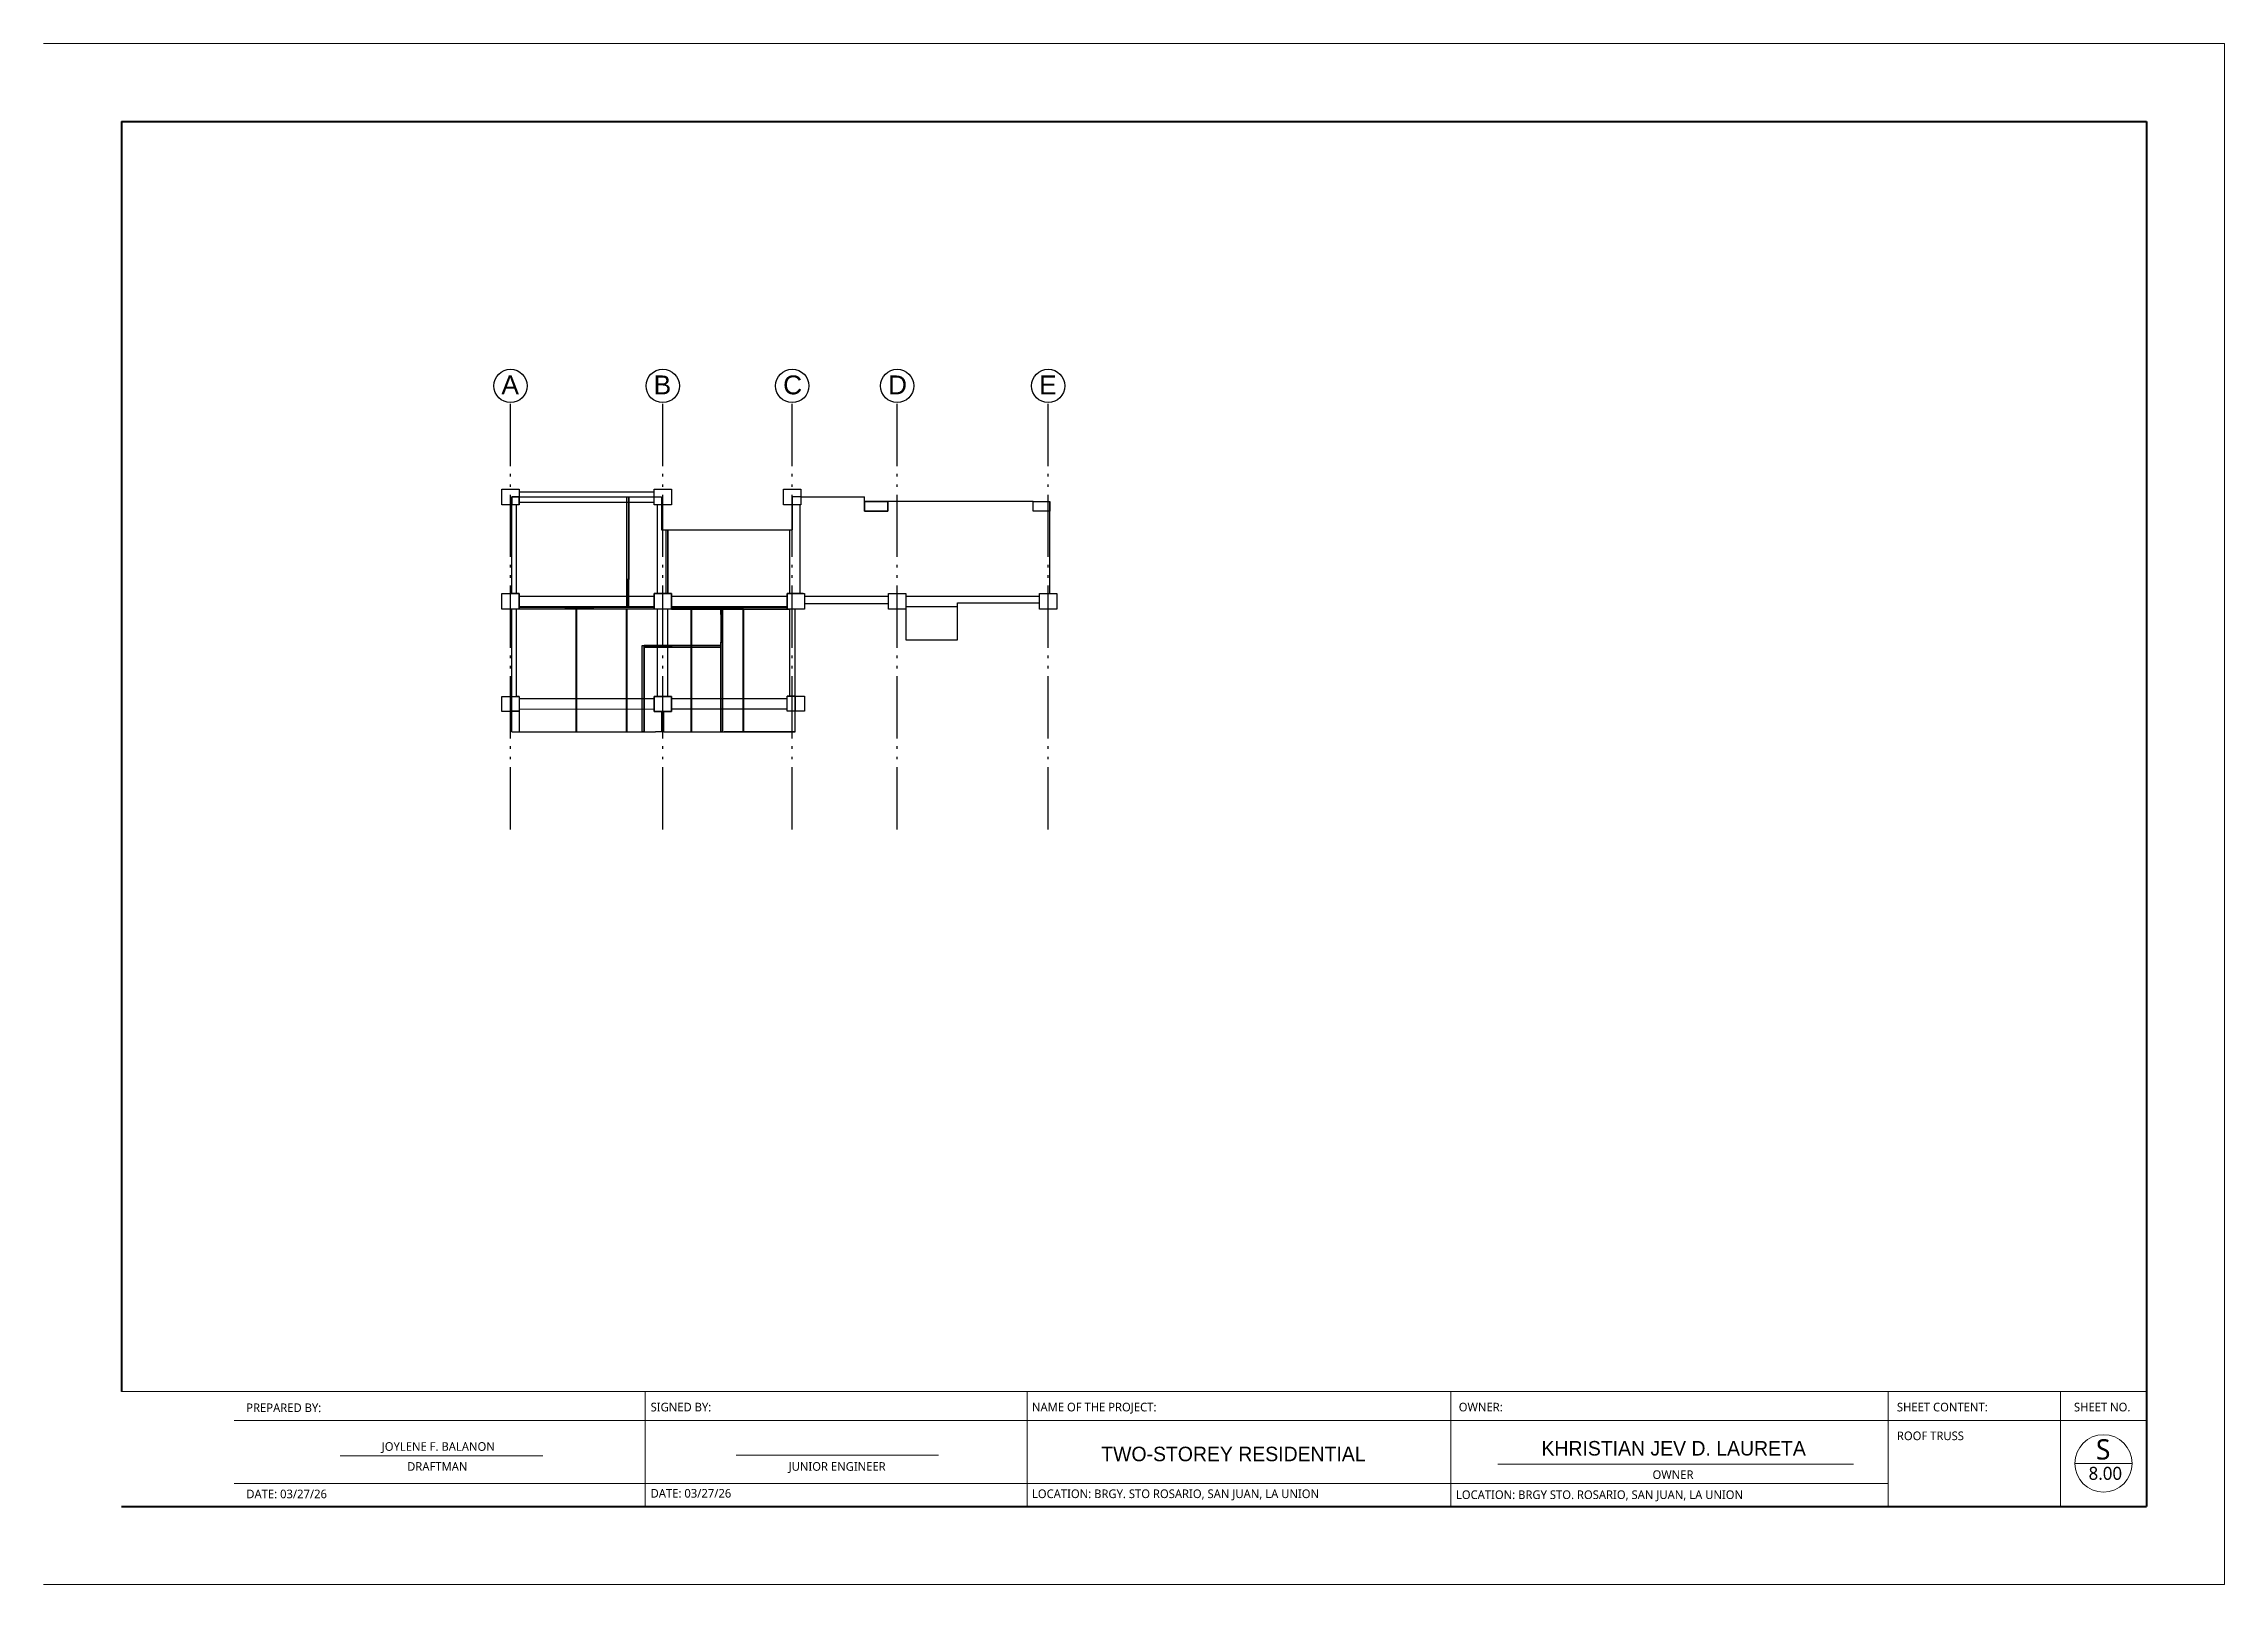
# Model space of a CAD drawing. Header units: metres. Extents: x 1770 to 2101, y 1850 to 1943.
# Drawn here: x 1854 to 1938.1, y 1849.9 to 1909.3 of the extents above; entities that cross this region are included whole.
import ezdxf

# ---------------------------------------------------------------- set-up
doc = ezdxf.new("R2010")
doc.units = ezdxf.units.M
doc.linetypes.add('ACAD_ISO05W100', pattern=[33, 24, -3, 0, -3, 0, -3])
doc.linetypes.add('CENTER2', pattern=[28.575, 19.05, -3.175, 3.175, -3.175])
doc.layers.add('Boarder Line 2', color=60, linetype='Continuous', lineweight=40)
doc.layers.add('Border Line 3', color=80, linetype='Continuous', lineweight=15)
for name, color, linetype in [('CEILING TILES', 30, 'Continuous'), ('COLUMN AND BEAMS', 160, 'Continuous'), ('LOLLIPOP', 80, 'ACAD_ISO05W100'), ('SPINKLER', 10, 'Continuous'), ('WALLS', 30, 'Continuous')]:
    doc.layers.add(name, color=color, linetype=linetype)
doc.styles.add('spot level', font='trebuc.ttf')
doc.styles.get("Standard").update_dxf_attribs({"font": 'arial.ttf'})

msp = doc.modelspace()

# ---------------------------------------------------------------- texts
at = {"attachment_point": 1, "style": 'spot level'}
for s, width, gutter_width, insert, char_height in [('SIGNED BY:', 3.53973, 1.108, (1877.443, 1856.949), 0.3324), ('NAME OF THE PROJECT:', 6.51655, 1.108, (1892.149, 1856.949), 0.33242), ('OWNER:', 6.51655, 1.108, (1908.608, 1856.949), 0.3324), ('SHEET CONTENT:', 6.51655, 1.108, (1925.506, 1856.949), 0.33242), ('SHEET NO.', 6.51655, 1.108, (1932.333, 1856.949), 0.3324), ('PREPARED BY:', 3.53973, 1.108, (1861.851, 1856.924), 0.33242), ('JOYLENE F. BALANON', 5.60314, 1.108, (1867.073, 1855.43), 0.33242), ('{\\fArtifakt Element Black|b0|i0|c0|p34;TWO-STOREY RESIDENTIAL}', 14.6572, 1.867, (1894.823, 1855.256), 0.55997), ('{\\fArtifakt Element Black|b0|i0|c0|p34;KHRISTIAN JEV D. LAURETA}', 14.6572, 1.867, (1911.799, 1855.475), 0.55997), ('ROOF TRUSS', 8.3197, 1.108, (1925.506, 1855.841), 0.3324), ('S', 15.32092, 2.605, (1933.181, 1855.544), 0.782), ('DRAFTMAN', 3.53973, 1.108, (1868.054, 1854.66), 0.3324), ('JUNIOR ENGINEER', 4.01935, 1.108, (1882.766, 1854.66), 0.33242), ('8.00', 15.32092, 2.605, (1932.898, 1854.479), 0.5), ('DATE: 03/27/26', 3.53973, 1.108, (1861.851, 1853.6), 0.33242), ('DATE: 03/27/26', 3.53973, 1.108, (1877.443, 1853.625), 0.33242), ('LOCATION: BRGY. STO ROSARIO, SAN JUAN, LA UNION', 17.49048, 1.108, (1892.149, 1853.607), 0.33242), ('LOCATION: BRGY STO. ROSARIO, SAN JUAN, LA UNION', 15.06036, 1.108, (1908.5, 1853.571), 0.33242), ('OWNER', 3.53973, 1.108, (1916.081, 1854.345), 0.3324)]:
    msp.add_mtext_dynamic_manual_height_columns(s, width=width, gutter_width=gutter_width, heights=[0], dxfattribs=dict(at, insert=insert, char_height=char_height))
at = {"layer": 'Boarder Line 2', "linetype": 'CENTER2', "ltscale": 0.05, "char_height": 0.727, "attachment_point": 1}
for s, insert in [('A', (1871.689, 1896.555)), ('B', (1877.559, 1896.555)), ('C', (1882.554, 1896.555)), ('D', (1886.599, 1896.555)), ('E', (1892.424, 1896.555))]:
    msp.add_mtext_dynamic_manual_height_columns(s, width=1.26507, gutter_width=3.636, heights=[0], dxfattribs=dict(at, insert=insert))

# ---------------------------------------------------------------- hatches: boundary and pattern name
at = {"layer": 'WALLS', "ltscale": 0.1}
h = msp.add_hatch(color=256, dxfattribs=at)
h.dxf.hatch_style = 1
h.paths.add_polyline_path([(1876.606, 1891.871), (1876.531, 1891.871), (1876.531, 1888.686), (1876.606, 1888.686)])
h = msp.add_hatch(color=256, dxfattribs=at)
h.dxf.hatch_style = 1
h.paths.add_polyline_path([(1874.166, 1887.616), (1872.376, 1887.616), (1872.376, 1887.541), (1874.166, 1887.541)])
h = msp.add_hatch(color=256, dxfattribs=at)
h.dxf.hatch_style = 1
h.paths.add_polyline_path([(1877.576, 1887.616), (1875.236, 1887.616), (1875.236, 1887.541), (1877.576, 1887.541)])
h = msp.add_hatch(color=256, dxfattribs=at)
h.dxf.hatch_style = 1
h.paths.add_polyline_path([(1879.036, 1887.616), (1878.246, 1887.616), (1878.246, 1887.541), (1879.036, 1887.541)])
h = msp.add_hatch(color=256, dxfattribs=at)
h.dxf.hatch_style = 1
h.paths.add_polyline_path([(1882.711, 1887.616), (1880.106, 1887.616), (1880.106, 1887.541), (1882.711, 1887.541)])
h = msp.add_hatch(color=256, dxfattribs=at)
h.dxf.hatch_style = 1
h.paths.add_polyline_path([(1880.221, 1887.541), (1880.146, 1887.541), (1880.146, 1887.341), (1880.221, 1887.341)])
h = msp.add_hatch(color=256, dxfattribs=at)
h.dxf.hatch_style = 1
h.paths.add_polyline_path([(1877.191, 1883.698), (1877.116, 1883.698), (1877.116, 1882.811), (1877.191, 1882.811)])
h.paths.add_polyline_path([(1877.191, 1884.098), (1877.116, 1884.098), (1877.116, 1883.698), (1877.191, 1883.698)])
h.paths.add_polyline_path([(1877.191, 1886.141), (1877.116, 1886.141), (1877.116, 1884.098), (1877.191, 1884.098)])
h = msp.add_hatch(color=256, dxfattribs=at)
h.dxf.hatch_style = 1
h.paths.add_polyline_path([(1880.146, 1886.141), (1879.021, 1886.141), (1879.021, 1886.066), (1880.146, 1886.066)])
h.paths.add_polyline_path([(1878.996, 1886.141), (1878.261, 1886.141), (1878.261, 1886.066), (1878.996, 1886.066)])
h.paths.add_polyline_path([(1879.021, 1886.141), (1878.996, 1886.141), (1878.996, 1886.066), (1879.021, 1886.066)])
h.paths.add_polyline_path([(1880.221, 1886.271), (1880.146, 1886.271), (1880.146, 1884.099), (1880.221, 1884.099)])
h.paths.add_polyline_path([(1880.221, 1884.099), (1880.146, 1884.099), (1880.146, 1883.699), (1880.221, 1883.699)])
h.paths.add_polyline_path([(1880.221, 1883.699), (1880.146, 1883.699), (1880.146, 1882.811), (1880.221, 1882.811)])

# ---------------------------------------------------------------- linework, layer by layer
for p, q in [((1872.086, 1891.586), (1872.086, 1891.871)), ((1872.086, 1891.871), (1872.376, 1891.871)), ((1872.086, 1888.151), (1872.086, 1891.586)), ((1872.376, 1891.871), (1872.376, 1891.586)), ((1872.376, 1891.871), (1877.626, 1891.871)), ((1876.531, 1888.686), (1876.531, 1891.871)), ((1876.606, 1888.686), (1876.606, 1891.871)), ((1877.576, 1891.586), (1877.576, 1891.871)), ((1877.626, 1891.871), (1877.866, 1891.871)), ((1877.866, 1891.871), (1877.866, 1891.586)), ((1877.866, 1891.586), (1877.866, 1891.551)), ((1877.866, 1891.551), (1877.866, 1890.801)), ((1883.241, 1891.871), (1882.921, 1891.871)), ((1882.921, 1891.536), (1882.921, 1891.871)), ((1882.921, 1891.536), (1882.921, 1891.566)), ((1882.921, 1890.781), (1882.921, 1891.536)), ((1883.241, 1891.871), (1885.686, 1891.871)), ((1885.686, 1891.701), (1885.686, 1891.871)), ((1886.596, 1891.701), (1885.686, 1891.701)), ((1885.686, 1891.701), (1885.686, 1891.321)), ((1892.196, 1891.701), (1886.596, 1891.701)), ((1886.596, 1891.321), (1886.596, 1891.701)), ((1892.196, 1891.321), (1892.196, 1891.701)), ((1892.196, 1891.701), (1892.841, 1891.701)), ((1892.841, 1891.321), (1892.841, 1891.701)), ((1877.866, 1890.801), (1877.866, 1890.606)), ((1877.866, 1890.606), (1878.161, 1890.606)), ((1878.036, 1890.606), (1878.036, 1888.151)), ((1878.111, 1890.606), (1878.111, 1888.151)), ((1878.161, 1890.606), (1882.721, 1890.606)), ((1882.721, 1890.606), (1882.921, 1890.606)), ((1882.921, 1890.606), (1882.921, 1890.781)), ((1885.686, 1891.321), (1886.596, 1891.321)), ((1892.841, 1891.321), (1892.196, 1891.321)), ((1892.841, 1890.426), (1892.841, 1891.321)), ((1892.841, 1888.151), (1892.841, 1890.426)), ((1872.376, 1888.151), (1872.086, 1888.151)), ((1872.376, 1887.581), (1872.376, 1888.151)), ((1876.531, 1887.616), (1876.531, 1888.686)), ((1876.606, 1888.686), (1876.531, 1888.686)), ((1876.569, 1888.686), (1876.569, 1887.616)), ((1876.606, 1887.616), (1876.606, 1888.686)), ((1877.576, 1888.151), (1877.576, 1887.571)), ((1878.246, 1888.151), (1877.576, 1888.151)), ((1878.246, 1887.571), (1878.246, 1888.151)), ((1882.711, 1887.571), (1882.711, 1888.151)), ((1883.321, 1888.151), (1882.711, 1888.151)), ((1887.286, 1888.146), (1887.286, 1886.361)), ((1892.441, 1887.791), (1892.441, 1888.091)), ((1872.086, 1884.181), (1872.086, 1887.541)), ((1874.166, 1887.616), (1872.376, 1887.616)), ((1872.376, 1887.616), (1872.376, 1887.541)), ((1874.166, 1887.541), (1872.376, 1887.541)), ((1875.236, 1887.616), (1874.166, 1887.616)), ((1874.166, 1887.541), (1874.166, 1887.616)), ((1875.236, 1887.578), (1874.166, 1887.578)), ((1875.236, 1887.541), (1874.166, 1887.541)), ((1875.236, 1887.541), (1875.236, 1887.616)), ((1877.576, 1887.616), (1875.236, 1887.616)), ((1877.576, 1887.541), (1875.236, 1887.541)), ((1877.576, 1887.571), (1877.576, 1887.541)), ((1878.246, 1887.616), (1879.036, 1887.616)), ((1878.246, 1887.616), (1878.246, 1887.541)), ((1878.246, 1887.541), (1879.036, 1887.541)), ((1879.036, 1887.616), (1879.036, 1887.541)), ((1879.036, 1887.616), (1880.106, 1887.616)), ((1879.036, 1887.578), (1880.106, 1887.578)), ((1879.036, 1887.541), (1880.106, 1887.541)), ((1880.106, 1887.616), (1880.106, 1887.541)), ((1880.106, 1887.616), (1882.711, 1887.616)), ((1880.106, 1887.541), (1882.711, 1887.541)), ((1880.146, 1887.541), (1880.146, 1887.341)), ((1880.146, 1887.341), (1880.221, 1887.341)), ((1880.146, 1887.341), (1880.146, 1886.271)), ((1880.184, 1887.341), (1880.184, 1886.271)), ((1880.221, 1887.541), (1880.221, 1887.341)), ((1880.221, 1887.341), (1880.221, 1886.271)), ((1882.711, 1887.616), (1882.711, 1887.541)), ((1883.021, 1884.191), (1883.021, 1887.541)), ((1883.381, 1887.766), (1886.616, 1887.766)), ((1889.276, 1886.361), (1889.276, 1887.791)), ((1889.276, 1887.791), (1890.941, 1887.791)), ((1890.941, 1887.791), (1892.441, 1887.791)), ((1877.116, 1882.811), (1877.116, 1886.141)), ((1877.116, 1886.141), (1877.191, 1886.141)), ((1877.191, 1882.811), (1877.191, 1886.141)), ((1880.146, 1886.141), (1877.191, 1886.141)), ((1878.261, 1886.103), (1877.191, 1886.103)), ((1880.146, 1886.066), (1877.191, 1886.066)), ((1878.261, 1886.066), (1878.261, 1886.141)), ((1880.146, 1886.271), (1880.221, 1886.271)), ((1880.146, 1886.271), (1880.146, 1882.811)), ((1880.221, 1886.271), (1880.221, 1882.811)), ((1887.286, 1886.361), (1889.276, 1886.361)), ((1872.086, 1883.611), (1872.086, 1884.181)), ((1872.086, 1884.181), (1872.376, 1884.181)), ((1872.376, 1884.181), (1872.376, 1882.811)), ((1877.576, 1884.181), (1877.576, 1883.601)), ((1878.246, 1884.181), (1877.576, 1884.181)), ((1878.246, 1883.601), (1878.246, 1884.181)), ((1882.711, 1883.611), (1882.711, 1884.191)), ((1883.021, 1884.191), (1882.711, 1884.191)), ((1883.021, 1883.611), (1883.021, 1884.191)), ((1872.086, 1882.811), (1872.086, 1883.611)), ((1872.086, 1883.611), (1872.376, 1883.611)), ((1877.576, 1883.601), (1878.246, 1883.601)), ((1877.876, 1882.811), (1877.876, 1883.601)), ((1877.951, 1882.811), (1877.951, 1883.601)), ((1883.021, 1883.611), (1882.711, 1883.611)), ((1883.021, 1882.811), (1883.021, 1883.611)), ((1872.086, 1882.811), (1874.371, 1882.811)), ((1874.371, 1882.811), (1875.281, 1882.811)), ((1875.281, 1882.811), (1877.631, 1882.811)), ((1877.951, 1882.811), (1877.631, 1882.811)), ((1877.951, 1882.811), (1880.726, 1882.811)), ((1883.021, 1882.811), (1880.281, 1882.811)), ((1880.726, 1882.811), (1881.631, 1882.811)), ((1881.631, 1882.811), (1883.021, 1882.811))]:
    msp.add_line(p, q)
at = {"layer": 'Boarder Line 2'}
for p, q in [((1857.035, 1906.348), (1857.035, 1857.381)), ((1857.035, 1906.348), (1935.135, 1906.348)), ((1935.135, 1906.348), (1935.135, 1852.948)), ((1857.035, 1852.948), (1935.135, 1852.948))]:
    msp.add_line(p, q, dxfattribs=at)
at = {"layer": 'Border Line 3'}
for p, q in [((1854.035, 1909.348), (1938.135, 1909.348)), ((1938.135, 1849.948), (1938.135, 1909.348)), ((1857.035, 1906.348), (1935.135, 1906.348)), ((1857.035, 1857.381), (1935.135, 1857.381)), ((1877.238, 1852.948), (1877.238, 1857.381)), ((1891.967, 1852.948), (1891.967, 1857.381)), ((1908.304, 1852.948), (1908.304, 1857.381)), ((1925.17, 1852.948), (1925.17, 1857.381)), ((1931.811, 1857.381), (1931.811, 1852.948)), ((1861.381, 1856.272), (1935.135, 1856.272)), ((1865.477, 1854.901), (1873.288, 1854.901)), ((1880.741, 1854.926), (1888.552, 1854.926)), ((1880.741, 1854.926), (1888.552, 1854.926)), ((1910.117, 1854.585), (1923.835, 1854.585)), ((1932.365, 1854.61), (1934.581, 1854.61)), ((1861.381, 1853.835), (1889.365, 1853.835)), ((1889.365, 1853.835), (1925.17, 1853.835)), ((1854.035, 1849.948), (1938.135, 1849.948))]:
    msp.add_line(p, q, dxfattribs=at)
msp.add_circle((1933.473, 1854.61), 1.108, dxfattribs=at)
at = {"layer": 'CEILING TILES'}
for p, q in [((1874.586, 1887.581), (1874.586, 1886.716)), ((1879.021, 1887.541), (1879.021, 1887.349)), ((1881.021, 1887.571), (1879.036, 1887.571)), ((1881.021, 1887.571), (1881.021, 1887.349))]:
    msp.add_line(p, q, dxfattribs=at)
at = {"layer": 'COLUMN AND BEAMS'}
for p, q in [((1872.086, 1891.871), (1877.866, 1891.871)), ((1872.276, 1888.151), (1872.276, 1891.566)), ((1872.376, 1892.071), (1877.576, 1892.071)), ((1872.376, 1891.671), (1877.576, 1891.671)), ((1877.711, 1888.151), (1877.711, 1891.566)), ((1883.211, 1888.151), (1883.211, 1891.586)), ((1878.111, 1888.151), (1878.111, 1890.606)), ((1882.811, 1888.151), (1882.811, 1890.606)), ((1872.376, 1888.046), (1877.576, 1888.046)), ((1878.246, 1888.046), (1882.711, 1888.046)), ((1883.321, 1888.151), (1882.711, 1888.151)), ((1882.711, 1888.151), (1882.711, 1887.541)), ((1883.381, 1888.046), (1886.616, 1888.046)), ((1887.286, 1888.046), (1892.441, 1888.046)), ((1892.441, 1888.046), (1892.441, 1888.146)), ((1872.276, 1884.181), (1872.276, 1887.541)), ((1872.376, 1887.646), (1877.576, 1887.646)), ((1877.711, 1884.181), (1877.711, 1887.541)), ((1878.111, 1884.181), (1878.111, 1887.541)), ((1878.246, 1887.646), (1882.711, 1887.646)), ((1882.711, 1887.541), (1882.811, 1887.542)), ((1882.811, 1884.191), (1882.811, 1887.542)), ((1887.286, 1887.646), (1889.276, 1887.646)), ((1872.376, 1884.181), (1872.276, 1884.181)), ((1872.376, 1884.096), (1877.576, 1884.098)), ((1878.246, 1884.098), (1882.711, 1884.101)), ((1882.711, 1884.191), (1882.811, 1884.191)), ((1872.376, 1883.696), (1877.576, 1883.698)), ((1878.246, 1883.698), (1882.711, 1883.701))]:
    msp.add_line(p, q, dxfattribs=at)
for points in [[(1871.706, 1892.176), (1872.376, 1892.176), (1872.376, 1891.566), (1871.706, 1891.566)], [(1877.576, 1892.176), (1878.246, 1892.176), (1878.246, 1891.566), (1877.576, 1891.566)], [(1877.576, 1891.871), (1877.866, 1891.871), (1877.866, 1891.566), (1877.576, 1891.566)], [(1882.571, 1892.176), (1883.241, 1892.176), (1883.241, 1891.566), (1882.571, 1891.566)], [(1885.686, 1891.701), (1886.596, 1891.701), (1886.596, 1891.321), (1885.686, 1891.321)], [(1892.196, 1891.701), (1892.841, 1891.701), (1892.841, 1891.321), (1892.196, 1891.321)], [(1871.706, 1888.151), (1872.376, 1888.151), (1872.376, 1887.541), (1871.706, 1887.541)], [(1877.576, 1888.151), (1878.246, 1888.151), (1878.246, 1887.541), (1877.576, 1887.541)], [(1882.711, 1888.151), (1883.381, 1888.151), (1883.381, 1887.541), (1882.711, 1887.541)], [(1886.616, 1888.151), (1887.286, 1888.151), (1887.286, 1887.541), (1886.616, 1887.541)], [(1892.441, 1888.151), (1893.111, 1888.151), (1893.111, 1887.541), (1892.441, 1887.541)], [(1871.706, 1884.181), (1872.376, 1884.181), (1872.376, 1883.601), (1871.706, 1883.601)], [(1872.086, 1884.181), (1872.376, 1884.181), (1872.376, 1883.611), (1872.086, 1883.611)], [(1877.576, 1884.181), (1878.246, 1884.181), (1878.246, 1883.601), (1877.576, 1883.601)], [(1882.711, 1884.191), (1883.021, 1884.191), (1883.021, 1883.611), (1882.711, 1883.611)], [(1882.711, 1884.191), (1883.381, 1884.191), (1883.381, 1883.611), (1882.711, 1883.611)]]:
    msp.add_lwpolyline(points, close=True, dxfattribs=at)
for points in [[(1872.376, 1891.586), (1872.376, 1891.871), (1872.086, 1891.871), (1872.086, 1891.586)], [(1872.086, 1888.151), (1872.086, 1888.151), (1872.376, 1888.151), (1872.376, 1887.541), (1872.086, 1887.541)], [(1887.286, 1888.146), (1887.286, 1887.766)], [(1892.441, 1887.791), (1892.441, 1888.146)]]:
    msp.add_lwpolyline(points, dxfattribs=at)
at = {"layer": 'LOLLIPOP', "ltscale": 0.1}
for p, q in [((1872.041, 1879.057), (1872.041, 1895.511)), ((1877.911, 1879.057), (1877.911, 1895.511)), ((1882.906, 1879.057), (1882.906, 1895.511)), ((1886.951, 1879.057), (1886.951, 1895.511)), ((1892.776, 1879.057), (1892.776, 1895.511))]:
    msp.add_line(p, q, dxfattribs=at)
at = {"layer": 'LOLLIPOP', "linetype": 'ByBlock', "ltscale": 0.05}
for centre in [(1872.041, 1896.153), (1877.911, 1896.153), (1882.906, 1896.153), (1886.951, 1896.153), (1892.776, 1896.153)]:
    msp.add_circle(centre, 0.642, dxfattribs=at)
at = {"layer": 'SPINKLER'}
for p, q in [((1874.561, 1887.581), (1874.561, 1882.821)), ((1874.586, 1887.581), (1874.586, 1882.821)), ((1876.496, 1887.541), (1876.496, 1882.811)), ((1876.521, 1887.541), (1876.521, 1882.811)), ((1878.996, 1887.541), (1878.996, 1882.811)), ((1879.021, 1887.541), (1879.021, 1882.811)), ((1880.996, 1887.571), (1880.996, 1882.811)), ((1881.021, 1887.571), (1881.021, 1882.811))]:
    msp.add_line(p, q, dxfattribs=at)
at = {"layer": 'WALLS', "ltscale": 0.1}
for points in [[(1876.531, 1891.871), (1876.606, 1891.871), (1876.606, 1888.686), (1876.531, 1888.686)], [(1872.376, 1887.616), (1874.166, 1887.616), (1874.166, 1887.541), (1872.376, 1887.541)], [(1875.236, 1887.616), (1877.576, 1887.616), (1877.576, 1887.541), (1875.236, 1887.541)], [(1878.246, 1887.616), (1879.036, 1887.616), (1879.036, 1887.541), (1878.246, 1887.541)], [(1880.106, 1887.616), (1882.711, 1887.616), (1882.711, 1887.541), (1880.106, 1887.541)], [(1880.146, 1887.541), (1880.221, 1887.541), (1880.221, 1887.341), (1880.146, 1887.341)], [(1877.116, 1886.141), (1877.191, 1886.141), (1877.191, 1882.811), (1877.116, 1882.811)], [(1878.261, 1886.141), (1880.146, 1886.141), (1880.146, 1886.066), (1878.261, 1886.066)], [(1880.146, 1886.271), (1880.221, 1886.271), (1880.221, 1882.811), (1880.146, 1882.811)]]:
    msp.add_lwpolyline(points, close=True, dxfattribs=at)

msp.set_redraw_order([(e.dxf.handle, doc.entitydb.next_handle()) for e in msp.query("TEXT MTEXT ATTDEF DIMENSION ARC_DIMENSION")])  # texts and dimensions are drawn at this point

doc.saveas('drawing.dxf')
